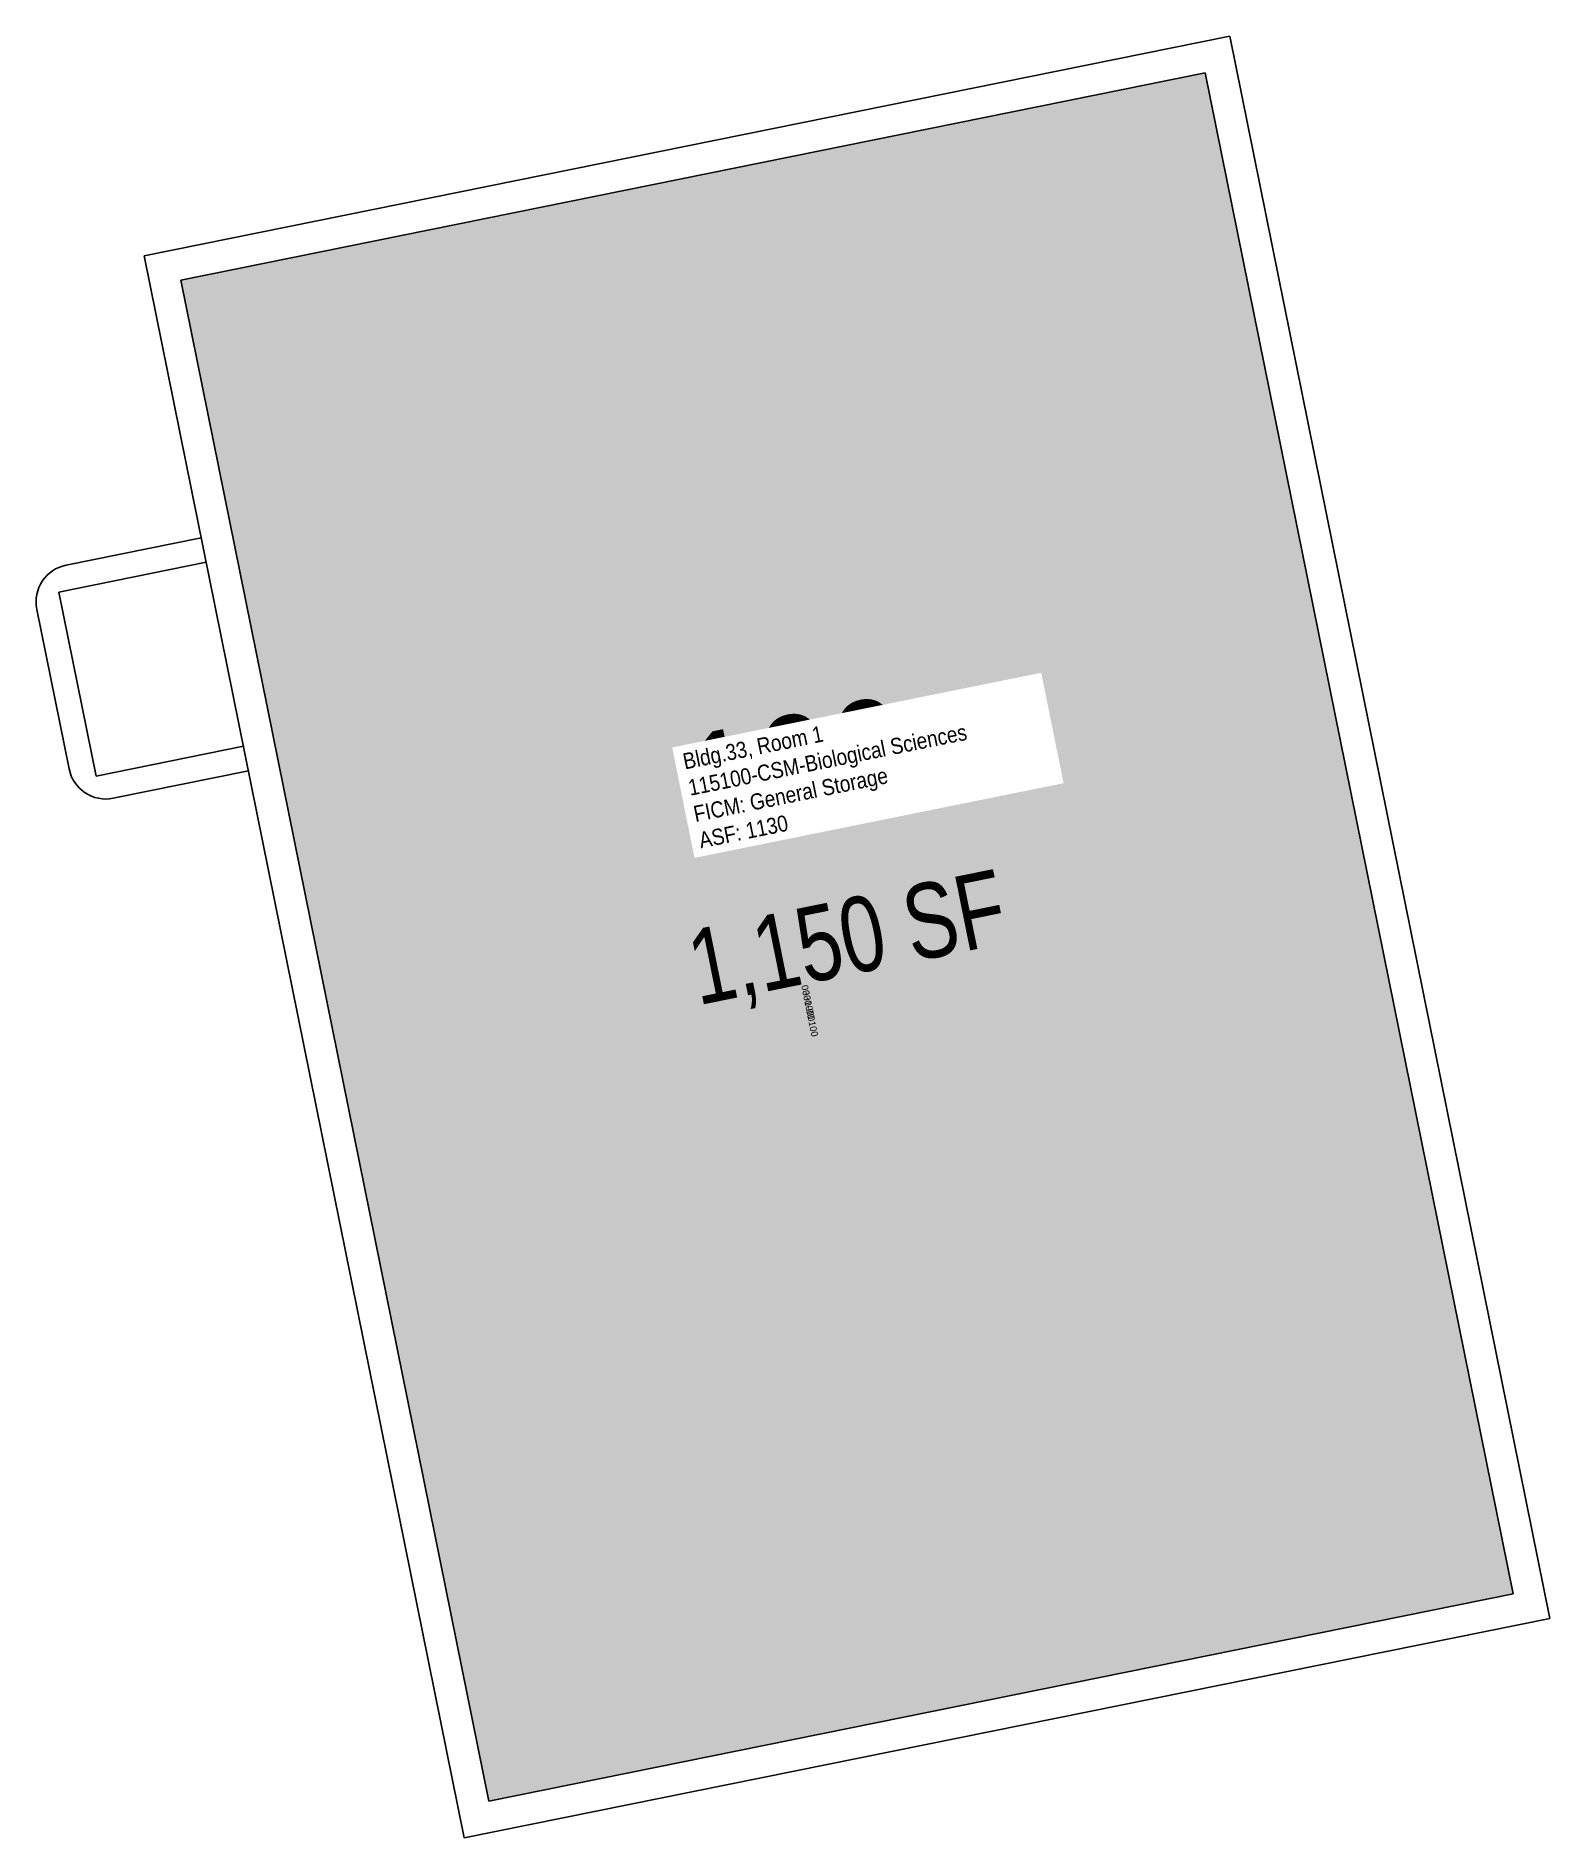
# Model space of a CAD drawing. Header units: inches. Extents: x 69217917 to 69219663, y 27679368 to 27683386.
# Drawn here: x 69218101 to 69218585, y 27682811 to 27683386 of the extents above; entities that cross this region are included whole.
import ezdxf
from ezdxf.enums import TextEntityAlignment as Align

# ---------------------------------------------------------------- set-up
doc = ezdxf.new("R2010")
doc.units = ezdxf.units.IN
doc.header["$LTSCALE"] = 0.25
doc.header["$MEASUREMENT"] = 0
for name, color, linetype in [('A-IDEN-RNUM', 7, 'CONTINUOUS'), ('A-IDEN-SNUM', 4, 'CONTINUOUS'), ('A-IDEN-VNUM', 4, 'CONTINUOUS'), ('A-WALL', 5, 'CONTINUOUS'), ('AREA-TEXT', 3, 'CONTINUOUS'), ('Rooms-Category-Color', 7, 'CONTINUOUS'), ('Rooms-College-Color', 7, 'CONTINUOUS'), ('Rooms-Department-Color', 7, 'CONTINUOUS'), ('Rooms-Division-Color', 7, 'CONTINUOUS'), ('Rooms-Information', 7, 'CONTINUOUS')]:
    doc.layers.add(name, color=color, linetype=linetype)
doc.styles.add('CP_AREA', font='arial.ttf', dxfattribs={"height": 15})
doc.styles.add('CP_ROOMSNUMBER', font='arial.ttf', dxfattribs={"height": 1})
doc.styles.add('CP_ROOMVNUMBER', font='arial.ttf', dxfattribs={"width": 0.85, "height": 0.075})

msp = doc.modelspace()

# ---------------------------------------------------------------- texts
at = {"layer": 'A-IDEN-RNUM', "style": 'CP_ROOMSNUMBER'}
msp.add_text('0001-00', height=2.16, rotation=281.43867, dxfattribs=at).set_placement((69218345.62, 27683082.91))
at = {"layer": 'A-IDEN-SNUM', "style": 'CP_ROOMSNUMBER'}
msp.add_text('0330000100', height=2.16, rotation=281.43867, dxfattribs=at).set_placement((69218345.62, 27683082.91))
at = {"layer": 'A-IDEN-VNUM', "style": 'CP_ROOMVNUMBER', "width": 0.85}
msp.add_text('100', height=36, rotation=11.43867, dxfattribs=at).set_placement((69218313.54, 27683126.75))
at = {"layer": 'AREA-TEXT', "style": 'CP_AREA', "width": 0.75}
msp.add_text('1,150 SF', height=24, rotation=11.43867, dxfattribs=at).set_placement((69218360.26, 27683098.5), align=Align.MIDDLE_CENTER)

# ---------------------------------------------------------------- hatches: boundary and pattern name
at = {"layer": 'Rooms-Category-Color', "true_color": 0xe3c5e1}
msp.add_hatch(color=254, dxfattribs=at).paths.add_polyline_path([(69218245.76, 27682822.3), (69218573.13, 27682888.54), (69218474.76, 27683374.69), (69218147.39, 27683308.45)])
at = {"layer": 'Rooms-College-Color', "true_color": 0xffe090}
msp.add_hatch(color=41, dxfattribs=at).paths.add_polyline_path([(69218245.76, 27682822.3), (69218573.13, 27682888.54), (69218474.76, 27683374.69), (69218147.39, 27683308.45)])
at = {"layer": 'Rooms-Department-Color', "true_color": 0xffe090}
msp.add_hatch(color=41, dxfattribs=at).paths.add_polyline_path([(69218245.76, 27682822.3), (69218573.13, 27682888.54), (69218474.76, 27683374.69), (69218147.39, 27683308.45)])
at = {"layer": 'Rooms-Division-Color', "true_color": 0xffe090}
msp.add_hatch(color=41, dxfattribs=at).paths.add_polyline_path([(69218245.76, 27682822.3), (69218573.13, 27682888.54), (69218474.76, 27683374.69), (69218147.39, 27683308.45)])

# ---------------------------------------------------------------- linework, layer by layer
at = {"layer": 'A-WALL'}
for p, q in [((69218482.58, 27683386.48, 0), (69218135.61, 27683316.27, 0)), ((69218584.91, 27682880.72, 0), (69218482.58, 27683386.48, 0)), ((69218474.76, 27683374.69, 0), (69218147.39, 27683308.45, 0)), ((69218573.13, 27682888.54, 0), (69218474.76, 27683374.69, 0)), ((69218237.94, 27682810.52, 0), (69218135.61, 27683316.27, 0)), ((69218245.76, 27682822.3, 0), (69218147.39, 27683308.45, 0)), ((69218153.86, 27683226.09, 0), (69218110.69, 27683217.36, 0)), ((69218155.44, 27683218.26, 0), (69218108.39, 27683208.74, 0)), ((69218120.29, 27683149.93, 0), (69218108.39, 27683208.74, 0)), ((69218111.63, 27683152.22, 0), (69218101.31, 27683203.22, 0)), ((69218167.34, 27683159.45, 0), (69218120.29, 27683149.93, 0)), ((69218168.93, 27683151.57, 0), (69218125.77, 27683142.84, 0)), ((69218573.13, 27682888.54, 0), (69218245.76, 27682822.3, 0)), ((69218584.91, 27682880.72, 0), (69218237.94, 27682810.52, 0))]:
    msp.add_line(p, q, dxfattribs=at)
for centre, start, end in [((69218113.07, 27683205.6, -0.04), 101.43867, 191.43867), ((69218123.39, 27683154.6, 0.02), 191.43867, 281.43867)]:
    msp.add_arc(centre, 12, start, end, dxfattribs=at)

msp.set_redraw_order([(e.dxf.handle, doc.entitydb.next_handle()) for e in msp.query("TEXT MTEXT ATTDEF DIMENSION ARC_DIMENSION")])  # texts and dimensions are drawn at this point

# ---------------------------------------------------------------- next in the draw order: texts
at = {"layer": 'Rooms-Information', "insert": (69218313.54, 27683126.75), "char_height": 5.1429, "width": 115.2, "attachment_point": 7, "rotation": 11.43867, "style": 'CP_ROOMVNUMBER', "bg_fill": 3, "box_fill_scale": 1.5, "bg_fill_color": 256, "bg_fill_true_color": 13158600, "bg_fill_transparency": 0}
msp.add_mtext('Bldg.33, Room 1^M^J115100-CSM-Biological Sciences^M^JFICM: General Storage^M^JASF: 1130', dxfattribs=at)

doc.saveas('drawing.dxf')
